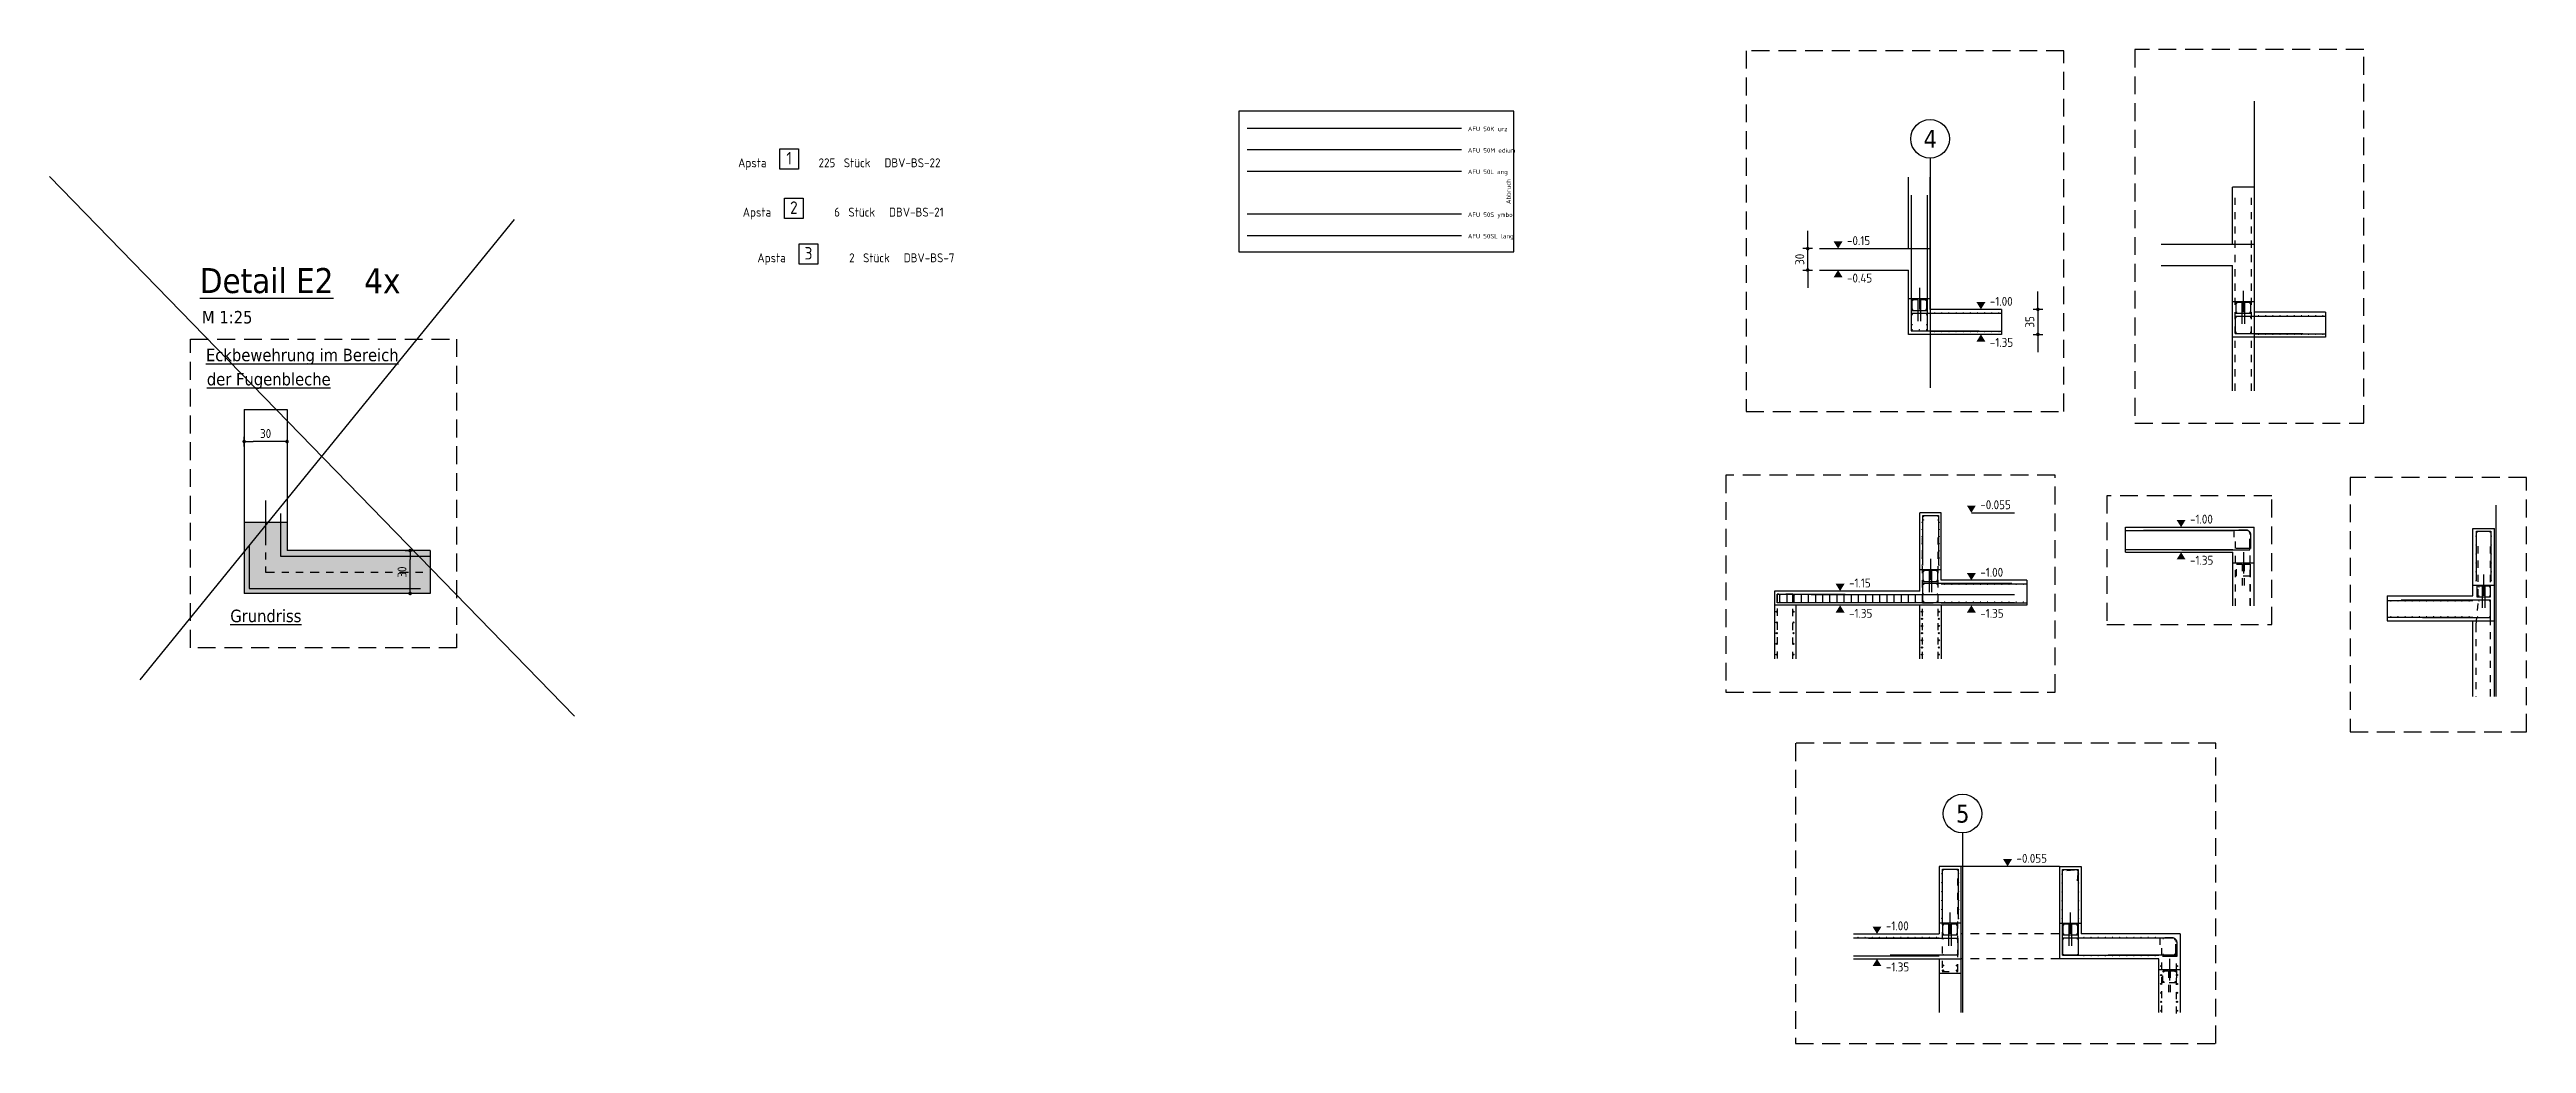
# Model space of a CAD drawing. Extents: x -14 to 117, y -15 to 42.
# Drawn here: x 35.06 to 69.74, y -15.31 to -1.4 of the extents above; entities that cross this region are included whole.
import ezdxf
from ezdxf.enums import TextEntityAlignment as Align

# ---------------------------------------------------------------- set-up
doc = ezdxf.new("R2010")
doc.units = 0
doc.header["$LTSCALE"] = 0.5
for name, pattern in [('AUSGEZOGEN', [1000.01, 1000, 0.01]), ('DASHED', [0.75, 0.5, -0.25]), ('GETRENNT2', [0.625, 0.25, -0.125, 0, -0.125, 0, -0.125]), ('HIDDEN', [0.375, 0.25, -0.125]), ('HIDDEN2', [0.187, 0.125, -0.062]), ('STRICHLINIE', [0.75, 0.5, -0.25])]:
    doc.linetypes.add(name, pattern=pattern)
for name, color, linetype in [('ACHSEN', 7, 'Continuous'), ('AFB', 7, 'Continuous'), ('AFU', 7, 'Continuous'), ('APS', 7, 'Continuous'), ('BETON', 7, 'Continuous'), ('DETAIL', 7, 'Continuous'), ('Fugenband', 7, 'Continuous'), ('grau_mittel', 7, 'Continuous'), ('HILFE', 7, 'Continuous'), ('koten', 7, 'Continuous'), ('MASSE', 7, 'Continuous'), ('OBJEKT', 7, 'Continuous'), ('RND', 7, 'Continuous'), ('SFP_Achsen', 7, 'Continuous'), ('TEXT', 7, 'Continuous'), ('VERDECKT', 7, 'Continuous')]:
    doc.layers.add(name, color=color, linetype=linetype)
doc.layers.add('NOPLOT', color=7, linetype='Continuous', plot=False)
doc.styles.add('helv', font='tahoma.ttf')
doc.styles.add('txt', font='isocp.shx')
doc.linetypes.add('ABBRUCH', pattern='A,0.15,-0.15,["x",Standard,S=0.07,R=0,X=-0.1,Y=-0.0238],-0.005', length=0.305)
doc.linetypes.add('AFU_50K', pattern='A,0.15,["/",Standard,S=0.2,R=0,X=-0.01,Y=-0.1],0.07,["/",Standard,S=0.2,R=0,X=-0.01,Y=-0.1],0.15', length=0.37)
doc.linetypes.add('AFU_50L', pattern='A,0.75,["/",Standard,S=0.2,R=0,X=-0.01,Y=-0.1],0.07,["/",Standard,S=0.2,R=0,X=-0.01,Y=-0.1],0.75', length=1.57)
doc.linetypes.add('AFU_50M', pattern='A,0.45,["/",Standard,S=0.2,R=0,X=-0.01,Y=-0.1],0.07,["/",Standard,S=0.2,R=0,X=-0.01,Y=-0.1],0.45', length=0.97)
doc.linetypes.add('AFU_50S', pattern='A,0,-0.15,["/",Standard,S=0.2,R=0,X=-0.01,Y=-0.1],0,-0.07,["/",Standard,S=0.2,R=0,X=-0.01,Y=-0.1],-0.15', length=0.37)
doc.linetypes.add('AFU_50SL', pattern='A,0,-0.75,["/",Standard,S=0.2,R=0,X=-0.01,Y=-0.1],0,-0.07,["/",Standard,S=0.2,R=0,X=-0.01,Y=-0.1],-0.75', length=1.57)
doc.dimstyles.new('DOT_I', dxfattribs={"dimscale": 0.5, "dimtxt": 0.25, "dimasz": 0.25, "dimexe": 0.1, "dimexo": 0.3, "dimgap": 0.1, "dimtad": 1, "dimdec": 3, "dimzin": 3, "dimtxsty": 'txt', "dimblk": 'DOT', "dimblk1": 'DOT', "dimblk2": 'DOT', "dimsah": 1, "dimcen": 0.1, "dimse1": 1, "dimse2": 1, "dimazin": 0, "dimtfac": 1, "dimtdec": 4, "dimtix": 1, "dimtmove": 2, "dimatfit": 3, "dimfxl": 0, "dimtvp": 1, "dimtolj": 1, "dimtzin": 0, "dimarcsym": 0})

msp = doc.modelspace()

# ---------------------------------------------------------------- texts
at = {"layer": 'AFU', "color": 8, "linetype": 'AFU_50K', "style": 'txt'}
msp.add_text('AFU 50K urz', height=0.0625, dxfattribs=at).set_placement((54.9188, -2.5426))
at = {"layer": 'AFU', "color": 8, "linetype": 'AFU_50M', "style": 'txt'}
msp.add_text('AFU 50M edium', height=0.0625, dxfattribs=at).set_placement((54.9188, -2.8426))
at = {"layer": 'AFU', "color": 8, "linetype": 'AFU_50L', "style": 'txt'}
msp.add_text('AFU 50L ang', height=0.0625, dxfattribs=at).set_placement((54.9188, -3.1426))
at = {"layer": 'AFU', "color": 8, "linetype": 'ABBRUCH', "style": 'txt'}
msp.add_text('Abbruch', height=0.0625, rotation=90, dxfattribs=at).set_placement((55.5183, -3.5616))
at = {"layer": 'AFU', "color": 8, "linetype": 'AFU_50S', "style": 'txt'}
msp.add_text('AFU 50S ymbol', height=0.0625, dxfattribs=at).set_placement((54.9188, -3.7426))
at = {"layer": 'AFU', "color": 8, "linetype": 'AFU_50SL', "style": 'txt'}
msp.add_text('AFU 50SL lang', height=0.0625, dxfattribs=at).set_placement((54.9188, -4.0426))
at = {"layer": 'SFP_Achsen', "color": 6, "linetype": 'AUSGEZOGEN', "style": 'helv'}
for s, p in [('4', (61.3003, -2.7756)), ('5', (61.7542, -12.2192))]:
    msp.add_text(s, height=0.25, dxfattribs=at).set_placement(p)
at = {"layer": 'TEXT', "color": 5, "linetype": 'AUSGEZOGEN', "style": 'helv'}
for s, p in [('%%UDetail E2%%U ', (37.1616, -4.8078)), ('4x', (39.4644, -4.8099))]:
    msp.add_text(s, height=0.35, dxfattribs=at).set_placement(p)
at = {"layer": 'TEXT', "color": 1, "linetype": 'AUSGEZOGEN', "style": 'helv'}
for s, p in [('M 1:25', (37.1915, -5.2335)), ('%%uEckbewehrung im Bereich', (37.2478, -5.7623)), ('%%Uder Fugenbleche%%U  ', (37.26, -6.1)), ('%%UGrundriss', (37.5884, -9.4139))]:
    msp.add_text(s, height=0.175, dxfattribs=at).set_placement(p)

# ---------------------------------------------------------------- blocks, each defined once
blk = doc.blocks.new('DOT')
at = {"layer": 'MASSE', "color": 7, "linetype": 'Continuous'}
for p, q in [((0, 0), (-1, 0)), ((0, 0.54), (0, -0.54))]:
    blk.add_line(p, q, dxfattribs=at)
at = {"layer": 'MASSE', "color": 7, "linetype": 'Continuous', "const_width": 0.2}
blk.add_lwpolyline([(-0.1, 0, 1), (0.1, 0, 1)], format="xyb", close=True, dxfattribs=at)
blk = doc.blocks.new('*D28')
at = {"layer": 'Defpoints', "color": 0, "linetype": 'AUSGEZOGEN', "transparency": 16777216}
for p in [(62.9, -5.036), (62.9, -5.386), (62.9, -5.386)]:
    blk.add_point(p, dxfattribs=at)
at = {"layer": 'MASSE', "color": 0, "linetype": 'AUSGEZOGEN', "lineweight": -2, "transparency": 16777216}
for p, q in [((62.9, -4.911), (62.9, -4.786)), ((62.9, -5.036), (62.9, -5.386)), ((62.9, -5.511), (62.9, -5.636))]:
    blk.add_line(p, q, dxfattribs=at)
at = {"layer": 'MASSE', "color": 0, "linetype": 'AUSGEZOGEN', "lineweight": -2, "transparency": 16777216, "xscale": 0.125, "yscale": 0.125, "zscale": 0.125}
for p, rotation in [((62.9, -5.036), 270), ((62.9, -5.386), 90)]:
    blk.add_blockref('DOT', p, dxfattribs=dict(at, rotation=rotation))
at = {"layer": 'MASSE', "color": 0, "linetype": 'AUSGEZOGEN', "transparency": 16777216, "insert": (62.787, -5.211), "char_height": 0.125, "attachment_point": 5, "rotation": 90, "style": 'txt'}
blk.add_mtext('\\A1;35', dxfattribs=at)
blk = doc.blocks.new('*D29')
at = {"layer": 'Defpoints', "color": 0, "linetype": 'AUSGEZOGEN', "transparency": 16777216}
for p in [(59.678, -4.186), (59.678, -4.186), (59.678, -4.486)]:
    blk.add_point(p, dxfattribs=at)
at = {"layer": 'MASSE', "color": 0, "linetype": 'AUSGEZOGEN', "lineweight": -2, "transparency": 16777216}
for p, q in [((59.678, -4.061), (59.678, -3.936)), ((59.678, -4.486), (59.678, -4.186)), ((59.678, -4.611), (59.678, -4.736))]:
    blk.add_line(p, q, dxfattribs=at)
at = {"layer": 'MASSE', "color": 0, "linetype": 'AUSGEZOGEN', "lineweight": -2, "transparency": 16777216, "xscale": 0.125, "yscale": 0.125, "zscale": 0.125}
for p, rotation in [((59.678, -4.186), 270), ((59.678, -4.486), 90)]:
    blk.add_blockref('DOT', p, dxfattribs=dict(at, rotation=rotation))
at = {"layer": 'MASSE', "color": 0, "linetype": 'AUSGEZOGEN', "transparency": 16777216, "insert": (59.566, -4.336), "char_height": 0.125, "attachment_point": 5, "rotation": 90, "style": 'txt'}
blk.add_mtext('\\A1;30', dxfattribs=at)
blk = doc.blocks.new('okrd_o')
at = {"layer": 'koten', "color": 7, "linetype": 'Continuous'}
blk.add_solid([(-0.125, 0.202), (0.125, 0.202), (0, 0)], dxfattribs=at)
at = {"layer": 'koten', "style": 'txt'}
blk.add_attdef('OKRD', (0.25, 0.1), '', height=0.25, dxfattribs=at)
blk = doc.blocks.new('okrd_u')
at = {"layer": 'koten', "color": 7, "linetype": 'Continuous'}
blk.add_solid([(-0.125, -0.202), (0.125, -0.202), (0, 0)], dxfattribs=at)
at = {"layer": 'koten', "style": 'txt'}
blk.add_attdef('OKRD', (0.25, -0.35), '', height=0.25, dxfattribs=at)
blk = doc.blocks.new('*D67')
at = {"layer": 'Defpoints', "color": 0, "linetype": 'AUSGEZOGEN', "transparency": 16777216}
for p in [(40.106, -8.412), (40.106, -8.412), (40.106, -9.012)]:
    blk.add_point(p, dxfattribs=at)
at = {"layer": 'MASSE', "color": 0, "linetype": 'AUSGEZOGEN', "lineweight": -2, "transparency": 16777216}
blk.add_line((40.106, -8.887), (40.106, -8.537), dxfattribs=at)
at = {"layer": 'MASSE', "color": 0, "linetype": 'AUSGEZOGEN', "lineweight": -2, "transparency": 16777216, "xscale": 0.125, "yscale": 0.125, "zscale": 0.125}
for p, rotation in [((40.106, -8.412), 90), ((40.106, -9.012), 270)]:
    blk.add_blockref('DOT', p, dxfattribs=dict(at, rotation=rotation))
at = {"layer": 'MASSE', "color": 0, "linetype": 'AUSGEZOGEN', "transparency": 16777216, "insert": (39.993, -8.712), "char_height": 0.125, "attachment_point": 5, "rotation": 90, "style": 'txt'}
blk.add_mtext('\\A1;30', dxfattribs=at)
blk = doc.blocks.new('*D68')
at = {"layer": 'Defpoints', "color": 0, "linetype": 'AUSGEZOGEN', "transparency": 16777216}
for p in [(37.783, -6.886), (37.783, -6.886), (38.383, -6.886)]:
    blk.add_point(p, dxfattribs=at)
at = {"layer": 'MASSE', "color": 0, "linetype": 'AUSGEZOGEN', "lineweight": -2, "transparency": 16777216}
blk.add_line((38.258, -6.886), (37.908, -6.886), dxfattribs=at)
at = {"layer": 'MASSE', "color": 0, "linetype": 'AUSGEZOGEN', "lineweight": -2, "transparency": 16777216, "xscale": 0.125, "yscale": 0.125, "zscale": 0.125, "rotation": 180}
blk.add_blockref('DOT', (37.783, -6.886), dxfattribs=at)
at = {"layer": 'MASSE', "color": 0, "linetype": 'AUSGEZOGEN', "lineweight": -2, "transparency": 16777216, "xscale": 0.125, "yscale": 0.125, "zscale": 0.125}
blk.add_blockref('DOT', (38.383, -6.886), dxfattribs=at)
at = {"layer": 'MASSE', "color": 0, "linetype": 'AUSGEZOGEN', "transparency": 16777216, "insert": (38.083, -6.774), "char_height": 0.125, "attachment_point": 5, "style": 'txt'}
blk.add_mtext('\\A1;30', dxfattribs=at)
blk = doc.blocks.new('APS_AUSZ')
at = {"layer": 'APS', "color": 1, "linetype": 'Continuous'}
blk.add_lwpolyline([(0.261, 0), (-0.261, 0), (-0.261, 0.565), (0.261, 0.565)], close=True, dxfattribs=at)
at = {"layer": 'APS', "color": 7, "linetype": 'Continuous', "style": 'txt'}
for s, p in [('Apsta', (-1.43, 0.049)), ('Stück', (1.528, 0.049))]:
    blk.add_text(s, height=0.25, dxfattribs=at).set_placement(p)
at = {"layer": 'APS', "color": 1, "linetype": 'Continuous', "style": 'txt'}
blk.add_attdef('POSA', text='', height=0.35, dxfattribs=at).set_placement((0, 0.126), align=Align.CENTER)
at = {"layer": 'APS', "color": 7, "linetype": 'Continuous', "style": 'txt'}
blk.add_attdef('STKA', text='', height=0.25, dxfattribs=at).set_placement((1.291, 0.049), align=Align.RIGHT)
blk.add_attdef('ARTA', (2.668, 0.049), '', height=0.25, dxfattribs=at)
at = {"layer": 'APS', "style": 'txt'}
blk.add_attdef('TEXTA', (3.962, 0.049), '', height=0.25, dxfattribs=at)

# ---------------------------------------------------------------- dimensions: what is measured, and where the dimension line sits
at = {"layer": 'MASSE', "color": 7, "linetype": 'AUSGEZOGEN'}
for base, p1, p2, override, picture, middle in [((59.6784, -4.1862), (59.6784, -4.4862), (59.6784, -4.1862), {"dimdec": 0, "dimlfac": 100}, '*D29', (59.5659, -4.3362)), ((62.8997, -5.3862), (62.8997, -5.0362), (62.8997, -5.3862), {"dimdec": 0, "dimlfac": 100}, '*D28', (62.7872, -5.2112)), ((40.1056, -8.4122), (40.1056, -9.0122), (40.1056, -8.4122), {"dimdec": 0, "dimlfac": 50}, '*D67', (39.9931, -8.7122))]:
    dim = msp.add_linear_dim(base=base, p1=p1, p2=p2, angle=90, dimstyle='DOT_I', override=override, dxfattribs=at)
    dim.commit()
    dim.dimension.update_dxf_attribs({"geometry": picture, "text_midpoint": middle})
dim = msp.add_linear_dim(base=(37.783, -6.886), p1=(38.383, -6.886), p2=(37.783, -6.886), dimstyle='DOT_I', override={"dimdec": 0, "dimlfac": 50}, dxfattribs=at)
dim.commit()
dim.dimension.update_dxf_attribs({"geometry": '*D68', "text_midpoint": (38.083, -6.7735)})

# ---------------------------------------------------------------- hatches: boundary and pattern name
at = {"layer": 'grau_mittel'}
msp.add_hatch(color=61, dxfattribs=at).paths.add_polyline_path([(38.383, -8.0122), (37.783, -8.0122), (37.783, -9.0122), (40.3864, -9.0122), (40.3864, -8.4122), (38.383, -8.4122)])

# ---------------------------------------------------------------- linework, layer by layer
at = {"layer": 'ACHSEN', "color": 140, "linetype": 'AUSGEZOGEN'}
for p, q in [((65.9268, -2.1246), (65.9268, -6.1746)), ((61.3909, -2.9199), (61.3909, -6.1362)), ((69.3176, -10.4538), (69.3176, -7.7758)), ((61.8448, -12.3635), (61.8448, -14.8766))]:
    msp.add_line(p, q, dxfattribs=at)
at = {"layer": 'AFB', "color": 1, "linetype": 'AUSGEZOGEN'}
for p, q in [((61.2409, -4.7362), (61.2409, -5.0362)), ((65.7768, -4.7746), (65.7768, -5.0746)), ((61.3959, -8.5282), (61.3959, -8.8282)), ((65.7783, -8.4349), (65.7783, -8.7349)), ((69.1426, -8.7467), (69.1426, -9.0467)), ((61.6698, -13.4766), (61.6698, -13.7766)), ((63.3548, -13.4766), (63.3548, -13.7766)), ((64.7448, -14.1266), (64.7448, -14.4266))]:
    msp.add_line(p, q, dxfattribs=at)
at = {"layer": 'AFU', "color": 8, "linetype": 'AFU_50K'}
for p, q in [((54.8276, -2.5049), (51.8276, -2.5049)), ((65.6268, -4.1246), (65.9268, -4.1246)), ((61.0909, -4.1862), (61.3909, -4.1862)), ((65.9268, -5.4246), (65.6268, -5.4246)), ((59.5109, -9.1782), (59.2109, -9.1782)), ((61.5459, -9.1782), (61.2459, -9.1782)), ((68.9926, -9.3967), (69.2926, -9.3967)), ((61.5198, -14.1266), (61.8198, -14.1266))]:
    msp.add_line(p, q, dxfattribs=at)
at = {"layer": 'AFU', "color": 8, "linetype": 'AFU_50M'}
for p, q in [((54.8276, -2.8049), (51.8276, -2.8049)), ((61.0909, -4.8862), (61.3909, -4.8862)), ((65.6268, -4.9246), (65.9268, -4.9246)), ((37.783, -8.0122), (38.383, -8.0122)), ((65.6283, -8.5849), (65.9283, -8.5849)), ((61.2459, -8.6782), (61.5459, -8.6782)), ((68.9926, -8.8967), (69.2926, -8.8967)), ((61.8198, -13.6266), (61.5198, -13.6266)), ((63.2048, -13.6266), (63.5048, -13.6266)), ((64.5948, -14.2766), (64.8948, -14.2766))]:
    msp.add_line(p, q, dxfattribs=at)
at = {"layer": 'AFU', "color": 8, "linetype": 'AFU_50L'}
msp.add_line((54.8276, -3.1049), (51.8276, -3.1049), dxfattribs=at)
at = {"layer": 'AFU', "color": 8, "linetype": 'AFU_50S'}
msp.add_line((54.8276, -3.7049), (51.8276, -3.7049), dxfattribs=at)
at = {"layer": 'AFU', "color": 8, "linetype": 'AFU_50SL'}
msp.add_line((54.8276, -4.0049), (51.8276, -4.0049), dxfattribs=at)
at = {"layer": 'AFU', "color": 5, "linetype": 'AUSGEZOGEN'}
msp.add_line((38.083, -7.7122), (38.083, -8.3122), dxfattribs=at)
at = {"layer": 'AFU', "color": 8, "linetype": 'ABBRUCH'}
msp.add_lwpolyline([(51.7091, -4.2311), (55.5636, -4.2311), (55.5636, -2.2643), (51.7091, -2.2643)], close=True, dxfattribs=at)
at = {"layer": 'BETON', "color": 6, "linetype": 'AUSGEZOGEN'}
for p, q in [((61.0909, -4.1862), (61.0909, -3.1862)), ((61.3909, -5.0362), (61.3909, -3.1862)), ((65.9268, -3.3246), (65.6268, -3.3246)), ((65.6268, -4.1246), (65.6268, -3.3246)), ((65.9268, -3.3246), (65.9268, -5.0746)), ((64.6268, -4.1246), (65.6268, -4.1246)), ((59.8409, -4.1862), (61.0909, -4.1862)), ((59.8409, -4.4862), (61.0909, -4.4862)), ((61.0909, -5.3862), (61.0909, -4.4862)), ((64.6268, -4.4246), (65.6268, -4.4246)), ((65.6268, -6.1746), (65.6268, -4.4246)), ((62.3909, -5.0362), (61.3909, -5.0362)), ((66.9268, -5.0746), (65.9268, -5.0746)), ((62.3909, -5.3862), (61.0909, -5.3862)), ((66.9268, -5.4246), (65.9268, -5.4246)), ((37.783, -6.4365), (37.783, -9.0122)), ((38.383, -6.4365), (38.383, -8.4122)), ((61.2459, -8.9782), (61.2459, -7.8832)), ((61.5459, -7.8832), (61.2459, -7.8832)), ((61.5459, -8.8282), (61.5459, -7.8832)), ((64.1283, -8.0849), (65.9283, -8.0849)), ((65.9283, -9.1849), (65.9283, -8.0849)), ((68.9926, -9.0467), (68.9926, -8.1017)), ((68.9926, -8.1017), (69.2926, -8.1017)), ((69.2926, -10.4538), (69.2926, -8.1017)), ((40.3864, -8.4122), (38.383, -8.4122)), ((64.1283, -8.4349), (65.6283, -8.4349)), ((65.6283, -9.1849), (65.6283, -8.4349)), ((40.3864, -9.0122), (37.783, -9.0122)), ((59.2109, -8.9782), (59.2109, -9.9282)), ((61.2459, -8.9782), (59.2109, -8.9782)), ((62.7459, -8.8282), (61.5459, -8.8282)), ((59.5109, -9.1782), (59.5109, -9.9282)), ((61.2459, -9.1782), (59.5109, -9.1782)), ((61.2459, -9.9282), (61.2459, -9.1782)), ((61.5459, -9.1782), (61.5459, -9.9282)), ((62.7459, -9.1782), (61.5459, -9.1782)), ((67.7926, -9.0467), (68.9926, -9.0467)), ((67.7926, -9.3967), (68.9926, -9.3967)), ((68.9926, -10.4538), (68.9926, -9.3967)), ((61.8198, -12.8316), (61.5198, -12.8316)), ((61.5198, -12.8316), (61.5198, -13.7766)), ((61.8198, -12.8316), (61.8198, -14.3266)), ((63.2048, -12.8316), (63.2048, -14.1266)), ((63.2048, -12.8316), (63.5048, -12.8316)), ((63.5048, -12.8316), (63.5048, -13.7766)), ((60.3198, -13.7766), (61.5198, -13.7766)), ((64.8948, -13.7766), (63.5048, -13.7766)), ((64.8948, -13.7766), (64.8948, -14.8766)), ((60.3198, -14.1266), (61.5198, -14.1266)), ((61.5198, -14.1266), (61.5198, -14.3266)), ((64.5948, -14.1266), (63.2048, -14.1266)), ((64.5948, -14.8766), (64.5948, -14.1266)), ((61.5198, -14.3266), (61.8198, -14.3266))]:
    msp.add_line(p, q, dxfattribs=at)
at = {"layer": 'DETAIL', "color": 102, "linetype": 'STRICHLINIE'}
for points in [[(58.8147, -1.4171), (58.8147, -6.4642), (63.266, -6.4642), (63.266, -1.4171)], [(64.2595, -1.4003), (64.2595, -6.629), (67.4627, -6.629), (67.4627, -1.4003)], [(37.0315, -9.7717), (37.0315, -5.4528), (40.757, -5.4528), (40.757, -9.7717)], [(58.5326, -7.3576), (58.5326, -10.3919), (63.1421, -10.3919), (63.1421, -7.3576)], [(67.2741, -7.3906), (67.2741, -10.9486), (69.7421, -10.9486), (69.7421, -7.3906)], [(63.8654, -7.6436), (63.8654, -9.4484), (66.1757, -9.4484), (66.1757, -7.6436)], [(59.5065, -11.1075), (59.5065, -15.3097), (65.3927, -15.3097), (65.3927, -11.1075)]]:
    msp.add_lwpolyline(points, close=True, dxfattribs=at)
at = {"layer": 'Fugenband', "color": 7, "linetype": 'GETRENNT2'}
for p, q in [((38.083, -8.0122), (38.083, -8.7122)), ((38.083, -8.7122), (40.3864, -8.7122))]:
    msp.add_line(p, q, dxfattribs=at)
at = {"layer": 'HILFE', "color": 102, "linetype": 'AUSGEZOGEN'}
msp.add_line((61.9691, -7.8832), (62.5735, -7.8832), dxfattribs=at)
at = {"layer": 'NOPLOT', "color": 191, "linetype": 'AUSGEZOGEN'}
for p, q in [((35.0574, -3.1751), (42.4073, -10.7311)), ((36.3246, -10.2222), (41.5673, -3.7785)), ((62.3909, -5.0362), (62.3909, -5.3862)), ((66.9268, -5.0746), (66.9268, -5.4246)), ((37.783, -6.4365), (38.383, -6.4365)), ((64.1283, -8.4349), (64.1283, -8.0849)), ((40.3864, -8.4122), (40.3864, -9.0122)), ((62.7459, -8.8282), (62.7459, -9.1782)), ((67.7926, -9.0467), (67.7926, -9.3967))]:
    msp.add_line(p, q, dxfattribs=at)
at = {"layer": 'OBJEKT', "color": 7, "linetype": 'AUSGEZOGEN'}
for p, q in [((63.2048, -12.8316), (61.8198, -12.8316)), ((61.5198, -14.3266), (61.5198, -14.8766)), ((61.8198, -14.3266), (61.8198, -14.8766))]:
    msp.add_line(p, q, dxfattribs=at)
at = {"layer": 'RND', "color": 1, "linetype": 'AUSGEZOGEN'}
for points in [[(61.1259, -3.4362), (61.1259, -5.3362), (61.3559, -5.3362), (61.3559, -3.4362)], [(62.0759, -5.0962), (61.1259, -5.0962), (61.1259, -5.3362), (62.0759, -5.3362)], [(61.3909, -5.0912), (62.3909, -5.0912)], [(66.6118, -5.1346), (65.6618, -5.1346), (65.6618, -5.3746), (66.6118, -5.3746)], [(65.9268, -5.1296), (66.9268, -5.1296)], [(61.3909, -5.3412), (62.3909, -5.3412)], [(65.9268, -5.3796), (66.9268, -5.3796)], [(40.3974, -8.4927), (38.2974, -8.4927), (38.2974, -7.8927)], [(61.2909, -8.6232), (61.2909, -7.9232), (61.5109, -7.9232), (61.5109, -8.6232)], [(64.1283, -8.1299), (65.6283, -8.1299)], [(64.918, -8.3999), (65.868, -8.3999), (65.868, -8.2499)], [(69.0426, -8.8417), (69.0426, -8.1417), (69.2426, -8.1417), (69.2426, -8.8417)], [(37.853, -8.3422), (37.853, -8.9422), (40.253, -8.9422)], [(64.1283, -8.3949), (65.6283, -8.3949)], [(62.5359, -8.8732), (61.2859, -8.8732), (61.2859, -9.1432), (61.4359, -9.1432)], [(61.5459, -8.8782), (62.7459, -8.8782)], [(60.2009, -9.1432), (59.2509, -9.1432), (59.2509, -9.0232), (60.2009, -9.0232)], [(59.289, -9.1302), (59.289, -9.0362)], [(59.389, -9.1302), (59.389, -9.0362)], [(59.489, -9.1302), (59.489, -9.0362)], [(59.589, -9.1302), (59.589, -9.0362)], [(59.689, -9.1302), (59.689, -9.0362)], [(59.7252, -9.0282), (62.5752, -9.0282)], [(59.7252, -9.1382), (62.5752, -9.1382)], [(59.789, -9.1302), (59.789, -9.0362)], [(59.889, -9.1302), (59.889, -9.0362)], [(59.989, -9.1302), (59.989, -9.0362)], [(60.089, -9.1302), (60.089, -9.0362)], [(60.189, -9.1302), (60.189, -9.0362)], [(60.289, -9.1302), (60.289, -9.0362)], [(60.389, -9.1302), (60.389, -9.0362)], [(60.489, -9.1302), (60.489, -9.0362)], [(60.589, -9.1302), (60.589, -9.0362)], [(60.689, -9.1302), (60.689, -9.0362)], [(60.789, -9.1302), (60.789, -9.0362)], [(60.889, -9.1302), (60.889, -9.0362)], [(60.989, -9.1302), (60.989, -9.0362)], [(61.089, -9.1302), (61.089, -9.0362)], [(61.189, -9.1302), (61.189, -9.0362)], [(61.5459, -9.1432), (62.7459, -9.1432)], [(67.7926, -9.1117), (68.9926, -9.1117)], [(67.7926, -9.3417), (68.9926, -9.3417)], [(68.2876, -9.3467), (69.2376, -9.3467), (69.2376, -9.1067), (67.9876, -9.1067)], [(61.5648, -13.5716), (61.5648, -12.8716), (61.7848, -12.8716), (61.7848, -13.5716)], [(63.3054, -12.8906), (63.4648, -12.8766), (63.4648, -14.0766), (63.2448, -14.0766), (63.2448, -12.8766), (63.4648, -12.8766), (63.4508, -13.036)], [(60.3198, -13.8316), (61.5198, -13.8316)], [(60.5298, -13.8366), (61.7798, -13.8366), (61.7798, -14.0766), (60.8298, -14.0766)], [(64.5948, -13.8366), (63.2448, -13.8366), (63.2448, -14.0766), (64.5948, -14.0766)], [(60.3198, -14.0816), (61.5198, -14.0816)], [(63.8844, -14.0716), (64.8344, -14.0716), (64.8344, -13.9216)]]:
    msp.add_lwpolyline(points, dxfattribs=at)
at = {"layer": 'RND', "color": 1, "linetype": 'HIDDEN2'}
for points in [[(65.6618, -6.1746), (65.6618, -3.3746)], [(65.8918, -6.1746), (65.8918, -3.3746)], [(61.2859, -9.9282), (61.2859, -8.1332)], [(61.5059, -9.9282), (61.5059, -8.1332)], [(65.6683, -9.1849), (65.6683, -8.1899)], [(65.7933, -8.9), (65.7933, -8.6), (65.8733, -8.6), (65.8733, -8.77), (65.6833, -8.77), (65.6833, -8.6), (65.7633, -8.6), (65.7633, -8.9)], [(65.8783, -9.1849), (65.8783, -8.5899)], [(69.0626, -8.3517), (69.0626, -9.1517), (69.0326, -9.4517), (69.0326, -10.4538)], [(69.2376, -10.4538), (69.2376, -8.3517)], [(59.4709, -9.9282), (59.4709, -9.0232), (59.2509, -9.0232), (59.2509, -9.9282)], [(61.5598, -12.9516), (61.5598, -14.3016), (61.7798, -14.3016), (61.7798, -12.9516)], [(64.6348, -14.8766), (64.6348, -13.8816)], [(64.7598, -14.5918), (64.7598, -14.2918), (64.8398, -14.2918), (64.8398, -14.4618), (64.6498, -14.4618), (64.6498, -14.2918), (64.7298, -14.2918), (64.7298, -14.5918)]]:
    msp.add_lwpolyline(points, dxfattribs=at)
at = {"layer": 'RND', "color": 7, "linetype": 'AUSGEZOGEN'}
for points, const_width in [([(61.1351, -5.1113, 1), (61.1451, -5.1113, 1)], 0.01), ([(61.1445, -4.9133, 1), (61.1525, -4.9133, 1)], 0.008), ([(61.1445, -5.0365, 1), (61.1525, -5.0365, 1)], 0.008), ([(61.3362, -4.9133, -1), (61.3282, -4.9133, -1)], 0.008), ([(61.3362, -5.0365, -1), (61.3282, -5.0365, -1)], 0.008), ([(61.3387, -5.1113, 1), (61.3487, -5.1113, 1)], 0.01), ([(61.4509, -5.0832, -1), (61.4589, -5.0832, -1)], 0.008), ([(61.5509, -5.0832, -1), (61.5589, -5.0832, -1)], 0.008), ([(61.6509, -5.0832, -1), (61.6589, -5.0832, -1)], 0.008), ([(61.7509, -5.0832, -1), (61.7589, -5.0832, -1)], 0.008), ([(61.8509, -5.0832, -1), (61.8589, -5.0832, -1)], 0.008), ([(61.9509, -5.0832, -1), (61.9589, -5.0832, -1)], 0.008), ([(62.0509, -5.0832, -1), (62.0589, -5.0832, -1)], 0.008), ([(62.1509, -5.0832, -1), (62.1589, -5.0832, -1)], 0.008), ([(62.2509, -5.0832, -1), (62.2589, -5.0832, -1)], 0.008), ([(62.3509, -5.0832, -1), (62.3589, -5.0832, -1)], 0.008), ([(65.671, -5.1497, 1), (65.681, -5.1497, 1)], 0.01), ([(65.6804, -4.9517, 1), (65.6884, -4.9517, 1)], 0.008), ([(65.6804, -5.0749, 1), (65.6884, -5.0749, 1)], 0.008), ([(65.8721, -4.9517, -1), (65.8641, -4.9517, -1)], 0.008), ([(65.8721, -5.0749, -1), (65.8641, -5.0749, -1)], 0.008), ([(65.8746, -5.1497, 1), (65.8846, -5.1497, 1)], 0.01), ([(65.9868, -5.1216, -1), (65.9948, -5.1216, -1)], 0.008), ([(66.0868, -5.1216, -1), (66.0948, -5.1216, -1)], 0.008), ([(66.1868, -5.1216, -1), (66.1948, -5.1216, -1)], 0.008), ([(66.2868, -5.1216, -1), (66.2948, -5.1216, -1)], 0.008), ([(66.3868, -5.1216, -1), (66.3948, -5.1216, -1)], 0.008), ([(66.4868, -5.1216, -1), (66.4948, -5.1216, -1)], 0.008), ([(66.5868, -5.1216, -1), (66.5948, -5.1216, -1)], 0.008), ([(66.6868, -5.1216, -1), (66.6948, -5.1216, -1)], 0.008), ([(66.7868, -5.1216, -1), (66.7948, -5.1216, -1)], 0.008), ([(66.8868, -5.1216, -1), (66.8948, -5.1216, -1)], 0.008), ([(61.1351, -5.2519, 1), (61.1451, -5.2519, 1)], 0.01), ([(61.1351, -5.3219, 1), (61.1451, -5.3219, 1)], 0.01), ([(61.234, -5.3219, 1), (61.244, -5.3219, 1)], 0.01), ([(61.3387, -5.2519, 1), (61.3487, -5.2519, 1)], 0.01), ([(61.3387, -5.3219, 1), (61.3487, -5.3219, 1)], 0.01), ([(61.4509, -5.3492, 1), (61.4589, -5.3492, 1)], 0.008), ([(61.5509, -5.3492, 1), (61.5589, -5.3492, 1)], 0.008), ([(61.6509, -5.3492, 1), (61.6589, -5.3492, 1)], 0.008), ([(61.7509, -5.3492, 1), (61.7589, -5.3492, 1)], 0.008), ([(61.8509, -5.3492, 1), (61.8589, -5.3492, 1)], 0.008), ([(61.9509, -5.3492, 1), (61.9589, -5.3492, 1)], 0.008), ([(62.0509, -5.3492, 1), (62.0589, -5.3492, 1)], 0.008), ([(62.1509, -5.3492, 1), (62.1589, -5.3492, 1)], 0.008), ([(62.2509, -5.3492, 1), (62.2589, -5.3492, 1)], 0.008), ([(62.3509, -5.3492, 1), (62.3589, -5.3492, 1)], 0.008), ([(65.671, -5.3577, -1), (65.681, -5.3577, -1)], 0.01), ([(65.8746, -5.3577, -1), (65.8846, -5.3577, -1)], 0.01), ([(65.9868, -5.3876, 1), (65.9948, -5.3876, 1)], 0.008), ([(66.0868, -5.3876, 1), (66.0948, -5.3876, 1)], 0.008), ([(66.1868, -5.3876, 1), (66.1948, -5.3876, 1)], 0.008), ([(66.2868, -5.3876, 1), (66.2948, -5.3876, 1)], 0.008), ([(66.3868, -5.3876, 1), (66.3948, -5.3876, 1)], 0.008), ([(66.4868, -5.3876, 1), (66.4948, -5.3876, 1)], 0.008), ([(66.5868, -5.3876, 1), (66.5948, -5.3876, 1)], 0.008), ([(66.6868, -5.3876, 1), (66.6948, -5.3876, 1)], 0.008), ([(66.7868, -5.3876, 1), (66.7948, -5.3876, 1)], 0.008), ([(66.8868, -5.3876, 1), (66.8948, -5.3876, 1)], 0.008), ([(61.298, -7.9335, 1), (61.306, -7.9335, 1)], 0.008), ([(61.298, -7.9835, 1), (61.306, -7.9835, 1)], 0.008), ([(61.5038, -7.9335, -1), (61.4958, -7.9335, -1)], 0.008), ([(61.5038, -7.9835, -1), (61.4958, -7.9835, -1)], 0.008), ([(61.2728, -8.0164, 1), (61.2808, -8.0164, 1)], 0.008), ([(61.2728, -8.1164, 1), (61.2808, -8.1164, 1)], 0.008), ([(61.2728, -8.2164, 1), (61.2808, -8.2164, 1)], 0.008), ([(61.2728, -8.3164, 1), (61.2808, -8.3164, 1)], 0.008), ([(61.5247, -8.0164, -1), (61.5167, -8.0164, -1)], 0.008), ([(61.5247, -8.1164, -1), (61.5167, -8.1164, -1)], 0.008), ([(61.5247, -8.2164, -1), (61.5167, -8.2164, -1)], 0.008), ([(61.5247, -8.3164, -1), (61.5167, -8.3164, -1)], 0.008), ([(69.0299, -8.2098, 1), (69.0379, -8.2098, 1)], 0.008), ([(69.0504, -8.1521, 1), (69.0584, -8.1521, 1)], 0.008), ([(69.2348, -8.1521, -1), (69.2268, -8.1521, -1)], 0.008), ([(69.2554, -8.2098, -1), (69.2474, -8.2098, -1)], 0.008), ([(61.2728, -8.4164, 1), (61.2808, -8.4164, 1)], 0.008), ([(61.2728, -8.5164, 1), (61.2808, -8.5164, 1)], 0.008), ([(61.2728, -8.6164, 1), (61.2808, -8.6164, 1)], 0.008), ([(61.5247, -8.4164, -1), (61.5167, -8.4164, -1)], 0.008), ([(61.5247, -8.5164, -1), (61.5167, -8.5164, -1)], 0.008), ([(61.5247, -8.6164, -1), (61.5167, -8.6164, -1)], 0.008), ([(69.0299, -8.3348, 1), (69.0379, -8.3348, 1)], 0.008), ([(69.0299, -8.4598, 1), (69.0379, -8.4598, 1)], 0.008), ([(69.0299, -8.5848, 1), (69.0379, -8.5848, 1)], 0.008), ([(69.2554, -8.3348, -1), (69.2474, -8.3348, -1)], 0.008), ([(69.2554, -8.4598, -1), (69.2474, -8.4598, -1)], 0.008), ([(69.2554, -8.5848, -1), (69.2474, -8.5848, -1)], 0.008), ([(61.2951, -8.8862, 1), (61.3051, -8.8862, 1)], 0.01), ([(61.2943, -9.0169, 1), (61.3023, -9.0169, 1)], 0.008), ([(61.2995, -8.7053, 1), (61.3075, -8.7053, 1)], 0.008), ([(61.2995, -8.8285, 1), (61.3075, -8.8285, 1)], 0.008), ([(61.4912, -8.7053, -1), (61.4832, -8.7053, -1)], 0.008), ([(61.4912, -8.8285, -1), (61.4832, -8.8285, -1)], 0.008), ([(61.4856, -8.8862, 1), (61.4956, -8.8862, 1)], 0.01), ([(61.4887, -9.0169, 1), (61.4967, -9.0169, 1)], 0.008), ([(61.5918, -8.8862, 1), (61.5998, -8.8862, 1)], 0.008), ([(61.6918, -8.8862, 1), (61.6998, -8.8862, 1)], 0.008), ([(61.7918, -8.8862, 1), (61.7998, -8.8862, 1)], 0.008), ([(61.8918, -8.8862, 1), (61.8998, -8.8862, 1)], 0.008), ([(61.9918, -8.8862, 1), (61.9998, -8.8862, 1)], 0.008), ([(62.0918, -8.8862, 1), (62.0998, -8.8862, 1)], 0.008), ([(62.1918, -8.8862, 1), (62.1998, -8.8862, 1)], 0.008), ([(62.2918, -8.8862, 1), (62.2998, -8.8862, 1)], 0.008), ([(62.3918, -8.8862, 1), (62.3998, -8.8862, 1)], 0.008), ([(62.4918, -8.8862, 1), (62.4998, -8.8862, 1)], 0.008), ([(62.5918, -8.8862, 1), (62.5998, -8.8862, 1)], 0.008), ([(62.6918, -8.8862, 1), (62.6998, -8.8862, 1)], 0.008), ([(69.0299, -8.7098, 1), (69.0379, -8.7098, 1)], 0.008), ([(69.0299, -8.8348, 1), (69.0379, -8.8348, 1)], 0.008), ([(69.0729, -8.9234, 1), (69.0809, -8.9234, 1)], 0.008), ([(69.2306, -8.9234, -1), (69.2226, -8.9234, -1)], 0.008), ([(69.2554, -8.7098, -1), (69.2474, -8.7098, -1)], 0.008), ([(69.2554, -8.8348, -1), (69.2474, -8.8348, -1)], 0.008), ([(59.285, -9.0362, 1), (59.293, -9.0362, 1)], 0.008), ([(59.285, -9.1302, 1), (59.293, -9.1302, 1)], 0.008), ([(59.385, -9.0362, 1), (59.393, -9.0362, 1)], 0.008), ([(59.385, -9.1302, 1), (59.393, -9.1302, 1)], 0.008), ([(59.485, -9.0362, 1), (59.493, -9.0362, 1)], 0.008), ([(59.485, -9.1302, 1), (59.493, -9.1302, 1)], 0.008), ([(59.585, -9.0362, 1), (59.593, -9.0362, 1)], 0.008), ([(59.585, -9.1302, 1), (59.593, -9.1302, 1)], 0.008), ([(59.685, -9.0362, 1), (59.693, -9.0362, 1)], 0.008), ([(59.685, -9.1302, 1), (59.693, -9.1302, 1)], 0.008), ([(59.785, -9.0362, 1), (59.793, -9.0362, 1)], 0.008), ([(59.785, -9.1302, 1), (59.793, -9.1302, 1)], 0.008), ([(59.885, -9.0362, 1), (59.893, -9.0362, 1)], 0.008), ([(59.885, -9.1302, 1), (59.893, -9.1302, 1)], 0.008), ([(59.985, -9.0362, 1), (59.993, -9.0362, 1)], 0.008), ([(59.985, -9.1302, 1), (59.993, -9.1302, 1)], 0.008), ([(60.085, -9.0362, 1), (60.093, -9.0362, 1)], 0.008), ([(60.085, -9.1302, 1), (60.093, -9.1302, 1)], 0.008), ([(60.185, -9.0362, 1), (60.193, -9.0362, 1)], 0.008), ([(60.185, -9.1302, 1), (60.193, -9.1302, 1)], 0.008), ([(60.285, -9.0362, 1), (60.293, -9.0362, 1)], 0.008), ([(60.285, -9.1302, 1), (60.293, -9.1302, 1)], 0.008), ([(60.385, -9.0362, 1), (60.393, -9.0362, 1)], 0.008), ([(60.385, -9.1302, 1), (60.393, -9.1302, 1)], 0.008), ([(60.485, -9.0362, 1), (60.493, -9.0362, 1)], 0.008), ([(60.485, -9.1302, 1), (60.493, -9.1302, 1)], 0.008), ([(60.585, -9.0362, 1), (60.593, -9.0362, 1)], 0.008), ([(60.585, -9.1302, 1), (60.593, -9.1302, 1)], 0.008), ([(60.685, -9.0362, 1), (60.693, -9.0362, 1)], 0.008), ([(60.685, -9.1302, 1), (60.693, -9.1302, 1)], 0.008), ([(60.785, -9.0362, 1), (60.793, -9.0362, 1)], 0.008), ([(60.785, -9.1302, 1), (60.793, -9.1302, 1)], 0.008), ([(60.885, -9.0362, 1), (60.893, -9.0362, 1)], 0.008), ([(60.885, -9.1302, 1), (60.893, -9.1302, 1)], 0.008), ([(60.985, -9.0362, 1), (60.993, -9.0362, 1)], 0.008), ([(60.985, -9.1302, 1), (60.993, -9.1302, 1)], 0.008), ([(61.085, -9.0362, 1), (61.093, -9.0362, 1)], 0.008), ([(61.085, -9.1302, 1), (61.093, -9.1302, 1)], 0.008), ([(61.185, -9.0362, 1), (61.193, -9.0362, 1)], 0.008), ([(61.185, -9.1302, 1), (61.193, -9.1302, 1)], 0.008), ([(61.2951, -9.1236, 1), (61.3051, -9.1236, 1)], 0.01), ([(61.4856, -9.1236, 1), (61.4956, -9.1236, 1)], 0.01), ([(61.5918, -9.1302, 1), (61.5998, -9.1302, 1)], 0.008), ([(61.6918, -9.1302, -1), (61.6998, -9.1302, -1)], 0.008), ([(61.7918, -9.1302, -1), (61.7998, -9.1302, -1)], 0.008), ([(61.8918, -9.1302, -1), (61.8998, -9.1302, -1)], 0.008), ([(61.9918, -9.1302, -1), (61.9998, -9.1302, -1)], 0.008), ([(62.0918, -9.1302, -1), (62.0998, -9.1302, -1)], 0.008), ([(62.1918, -9.1302, -1), (62.1998, -9.1302, -1)], 0.008), ([(62.2918, -9.1302, -1), (62.2998, -9.1302, -1)], 0.008), ([(62.3918, -9.1302, -1), (62.3998, -9.1302, -1)], 0.008), ([(62.4918, -9.1302, -1), (62.4998, -9.1302, -1)], 0.008), ([(62.5918, -9.1302, -1), (62.5998, -9.1302, -1)], 0.008), ([(62.6918, -9.1302, -1), (62.6998, -9.1302, -1)], 0.008), ([(67.8385, -9.1197, 1), (67.8465, -9.1197, 1)], 0.008), ([(67.8385, -9.3337, 1), (67.8465, -9.3337, 1)], 0.008), ([(67.9385, -9.1197, 1), (67.9465, -9.1197, 1)], 0.008), ([(67.9385, -9.3337, 1), (67.9465, -9.3337, 1)], 0.008), ([(68.0385, -9.1197, 1), (68.0465, -9.1197, 1)], 0.008), ([(68.0385, -9.3337, 1), (68.0465, -9.3337, 1)], 0.008), ([(68.1385, -9.1197, 1), (68.1465, -9.1197, 1)], 0.008), ([(68.1385, -9.3337, 1), (68.1465, -9.3337, 1)], 0.008), ([(68.2385, -9.1197, 1), (68.2465, -9.1197, 1)], 0.008), ([(68.2385, -9.3337, 1), (68.2465, -9.3337, 1)], 0.008), ([(68.3385, -9.1197, 1), (68.3465, -9.1197, 1)], 0.008), ([(68.3385, -9.3337, 1), (68.3465, -9.3337, 1)], 0.008), ([(68.4385, -9.1197, 1), (68.4465, -9.1197, 1)], 0.008), ([(68.4385, -9.3337, 1), (68.4465, -9.3337, 1)], 0.008), ([(68.5385, -9.1197, 1), (68.5465, -9.1197, 1)], 0.008), ([(68.5385, -9.3337, 1), (68.5465, -9.3337, 1)], 0.008), ([(68.6385, -9.1197, 1), (68.6465, -9.1197, 1)], 0.008), ([(68.6385, -9.3337, 1), (68.6465, -9.3337, 1)], 0.008), ([(68.7385, -9.1197, 1), (68.7465, -9.1197, 1)], 0.008), ([(68.7385, -9.3337, 1), (68.7465, -9.3337, 1)], 0.008), ([(68.8345, -9.1197, 1), (68.8425, -9.1197, 1)], 0.008), ([(68.8345, -9.3337, 1), (68.8425, -9.3337, 1)], 0.008), ([(68.9345, -9.1197, 1), (68.9425, -9.1197, 1)], 0.008), ([(68.9345, -9.3337, 1), (68.9425, -9.3337, 1)], 0.008), ([(69.0547, -9.3345, 1), (69.0627, -9.3345, 1)], 0.008), ([(69.0729, -9.0465, 1), (69.0809, -9.0465, 1)], 0.008), ([(69.0729, -9.1189, 1), (69.0809, -9.1189, 1)], 0.008), ([(69.2306, -9.0465, -1), (69.2226, -9.0465, -1)], 0.008), ([(69.2306, -9.1189, -1), (69.2226, -9.1189, -1)], 0.008), ([(69.2306, -9.3345, -1), (69.2226, -9.3345, -1)], 0.008), ([(61.5478, -12.9348, 1), (61.5558, -12.9348, 1)], 0.008), ([(61.5478, -13.0598, 1), (61.5558, -13.0598, 1)], 0.008), ([(61.5478, -13.1848, 1), (61.5558, -13.1848, 1)], 0.008), ([(61.5736, -12.8827, 1), (61.5816, -12.8827, 1)], 0.008), ([(61.7765, -12.8827, -1), (61.7685, -12.8827, -1)], 0.008), ([(61.7968, -12.9348, -1), (61.7888, -12.9348, -1)], 0.008), ([(61.7968, -13.0598, -1), (61.7888, -13.0598, -1)], 0.008), ([(61.7968, -13.1848, -1), (61.7888, -13.1848, -1)], 0.008), ([(63.2328, -12.9398, 1), (63.2408, -12.9398, 1)], 0.008), ([(63.2328, -13.0648, 1), (63.2408, -13.0648, 1)], 0.008), ([(63.2536, -12.8877, 1), (63.2616, -12.8877, 1)], 0.008), ([(63.4565, -12.8877, -1), (63.4485, -12.8877, -1)], 0.008), ([(63.4768, -12.9398, -1), (63.4688, -12.9398, -1)], 0.008), ([(63.4768, -13.0648, -1), (63.4688, -13.0648, -1)], 0.008), ([(61.5478, -13.3098, 1), (61.5558, -13.3098, 1)], 0.008), ([(61.5478, -13.4348, 1), (61.5558, -13.4348, 1)], 0.008), ([(61.7968, -13.3098, -1), (61.7888, -13.3098, -1)], 0.008), ([(61.7968, -13.4348, -1), (61.7888, -13.4348, -1)], 0.008), ([(63.2328, -13.1898, 1), (63.2408, -13.1898, 1)], 0.008), ([(63.2328, -13.3148, 1), (63.2408, -13.3148, 1)], 0.008), ([(63.2328, -13.4398, 1), (63.2408, -13.4398, 1)], 0.008), ([(63.4768, -13.1898, -1), (63.4688, -13.1898, -1)], 0.008), ([(63.4768, -13.3148, -1), (63.4688, -13.3148, -1)], 0.008), ([(63.4768, -13.4398, -1), (63.4688, -13.4398, -1)], 0.008), ([(60.3768, -13.8236, -1), (60.3848, -13.8236, -1)], 0.008), ([(60.4768, -13.8236, 1), (60.4848, -13.8236, 1)], 0.008), ([(60.5768, -13.8236, 1), (60.5848, -13.8236, 1)], 0.008), ([(60.6768, -13.8236, -1), (60.6848, -13.8236, -1)], 0.008), ([(60.7768, -13.8236, 1), (60.7848, -13.8236, 1)], 0.008), ([(60.8768, -13.8236, 1), (60.8848, -13.8236, 1)], 0.008), ([(60.9768, -13.8236, 1), (60.9848, -13.8236, 1)], 0.008), ([(61.0768, -13.8236, 1), (61.0848, -13.8236, 1)], 0.008), ([(61.1768, -13.8236, 1), (61.1848, -13.8236, 1)], 0.008), ([(61.2768, -13.8236, 1), (61.2848, -13.8236, 1)], 0.008), ([(61.3768, -13.8236, 1), (61.3848, -13.8236, 1)], 0.008), ([(61.4768, -13.8236, 1), (61.4848, -13.8236, 1)], 0.008), ([(61.5478, -13.5598, 1), (61.5558, -13.5598, 1)], 0.008), ([(61.5685, -13.8475, -1), (61.5765, -13.8475, -1)], 0.008), ([(61.5734, -13.6537, 1), (61.5814, -13.6537, 1)], 0.008), ([(61.5734, -13.777, 1), (61.5814, -13.777, 1)], 0.008), ([(61.7651, -13.6537, -1), (61.7571, -13.6537, -1)], 0.008), ([(61.7651, -13.777, -1), (61.7571, -13.777, -1)], 0.008), ([(61.7642, -13.8475, -1), (61.7722, -13.8475, -1)], 0.008), ([(61.7968, -13.5598, -1), (61.7888, -13.5598, -1)], 0.008), ([(63.2328, -13.5648, 1), (63.2408, -13.5648, 1)], 0.008), ([(63.2535, -13.8475, -1), (63.2615, -13.8475, -1)], 0.008), ([(63.2584, -13.6537, 1), (63.2664, -13.6537, 1)], 0.008), ([(63.2584, -13.777, 1), (63.2664, -13.777, 1)], 0.008), ([(63.4501, -13.6537, -1), (63.4421, -13.6537, -1)], 0.008), ([(63.4501, -13.777, -1), (63.4421, -13.777, -1)], 0.008), ([(63.4492, -13.8475, -1), (63.4572, -13.8475, -1)], 0.008), ([(63.4768, -13.5648, -1), (63.4688, -13.5648, -1)], 0.008), ([(63.541, -13.8236, -1), (63.549, -13.8236, -1)], 0.008), ([(63.641, -13.8236, -1), (63.649, -13.8236, -1)], 0.008), ([(63.741, -13.8236, -1), (63.749, -13.8236, -1)], 0.008), ([(63.841, -13.8236, -1), (63.849, -13.8236, -1)], 0.008), ([(63.941, -13.8236, -1), (63.949, -13.8236, -1)], 0.008), ([(64.041, -13.8236, -1), (64.049, -13.8236, -1)], 0.008), ([(64.141, -13.8236, -1), (64.149, -13.8236, -1)], 0.008), ([(64.241, -13.8236, -1), (64.249, -13.8236, -1)], 0.008), ([(64.341, -13.8236, -1), (64.349, -13.8236, -1)], 0.008), ([(64.441, -13.8236, -1), (64.449, -13.8236, -1)], 0.008), ([(64.541, -13.8236, -1), (64.549, -13.8236, -1)], 0.008), ([(64.6504, -13.8447, -1), (64.6584, -13.8447, -1)], 0.008), ([(64.8107, -13.8589, -1), (64.8187, -13.8589, -1)], 0.008), ([(60.3768, -14.0896, 1), (60.3848, -14.0896, 1)], 0.008), ([(60.4768, -14.0896, -1), (60.4848, -14.0896, -1)], 0.008), ([(60.5768, -14.0896, -1), (60.5848, -14.0896, -1)], 0.008), ([(60.6768, -14.0896, 1), (60.6848, -14.0896, 1)], 0.008), ([(60.7768, -14.0896, -1), (60.7848, -14.0896, -1)], 0.008), ([(60.8768, -14.0896, -1), (60.8848, -14.0896, -1)], 0.008), ([(60.9768, -14.0896, -1), (60.9848, -14.0896, -1)], 0.008), ([(61.0768, -14.0896, -1), (61.0848, -14.0896, -1)], 0.008), ([(61.1768, -14.0896, -1), (61.1848, -14.0896, -1)], 0.008), ([(61.2768, -14.0896, -1), (61.2848, -14.0896, -1)], 0.008), ([(61.3768, -14.0896, -1), (61.3848, -14.0896, -1)], 0.008), ([(61.4768, -14.0896, -1), (61.4848, -14.0896, -1)], 0.008), ([(61.5685, -14.065, -1), (61.5765, -14.065, -1)], 0.008), ([(61.7642, -14.065, -1), (61.7722, -14.065, -1)], 0.008), ([(63.2535, -14.065, -1), (63.2615, -14.065, -1)], 0.008), ([(63.4492, -14.065, -1), (63.4572, -14.065, -1)], 0.008), ([(63.541, -14.0846, 1), (63.549, -14.0846, 1)], 0.008), ([(63.641, -14.0846, -1), (63.649, -14.0846, -1)], 0.008), ([(63.741, -14.0846, -1), (63.749, -14.0846, -1)], 0.008), ([(63.841, -14.0846, -1), (63.849, -14.0846, -1)], 0.008), ([(63.941, -14.0846, -1), (63.949, -14.0846, -1)], 0.008), ([(64.041, -14.0846, -1), (64.049, -14.0846, -1)], 0.008), ([(64.141, -14.0846, -1), (64.149, -14.0846, -1)], 0.008), ([(64.241, -14.0846, -1), (64.249, -14.0846, -1)], 0.008), ([(64.341, -14.0846, -1), (64.349, -14.0846, -1)], 0.008), ([(64.441, -14.0846, -1), (64.449, -14.0846, -1)], 0.008), ([(64.541, -14.0846, -1), (64.549, -14.0846, -1)], 0.008), ([(64.6504, -14.0605, -1), (64.6584, -14.0605, -1)], 0.008), ([(64.8107, -14.0605, -1), (64.8187, -14.0605, -1)], 0.008)]:
    msp.add_lwpolyline(points, format="xyb", close=True, dxfattribs=dict(at, const_width=const_width))
for points in [[(61.2259, -5.2012), (61.2259, -4.9012), (61.1359, -4.9012), (61.1359, -5.0512), (61.3459, -5.0512), (61.3459, -4.9012), (61.2559, -4.9012), (61.2559, -5.2012)], [(65.7618, -5.2396), (65.7618, -4.9396), (65.6718, -4.9396), (65.6718, -5.0896), (65.8818, -5.0896), (65.8818, -4.9396), (65.7918, -4.9396), (65.7918, -5.2396)], [(61.3809, -8.9932), (61.3809, -8.6932), (61.2909, -8.6932), (61.2909, -8.8432), (61.5009, -8.8432), (61.5009, -8.6932), (61.4109, -8.6932), (61.4109, -8.9932)], [(69.1276, -9.2117), (69.1276, -8.9117), (69.0476, -8.9117), (69.0476, -9.0617), (69.2376, -9.0617), (69.2376, -8.9117), (69.1576, -8.9117), (69.1576, -9.2117)], [(61.6548, -13.9416), (61.6548, -13.6416), (61.5648, -13.6416), (61.5648, -13.7916), (61.7748, -13.7916), (61.7748, -13.6416), (61.6848, -13.6416), (61.6848, -13.9416)], [(63.3398, -13.9416), (63.3398, -13.6416), (63.2498, -13.6416), (63.2498, -13.7916), (63.4598, -13.7916), (63.4598, -13.6416), (63.3698, -13.6416), (63.3698, -13.9416)]]:
    msp.add_lwpolyline(points, dxfattribs=at)
at = {"layer": 'RND', "color": 1, "linetype": 'AUSGEZOGEN'}
for points in [[(64.3783, -8.1249), (65.8183, -8.1249, -0.4142136), (65.8783, -8.1849), (65.8783, -8.3849), (65.6783, -8.3849)], [(63.3448, -13.8316), (64.7848, -13.8316, -0.4142136), (64.8448, -13.8916), (64.8448, -14.0916), (64.6448, -14.0916)]]:
    msp.add_lwpolyline(points, format="xyb", dxfattribs=at)
at = {"layer": 'RND', "color": 1, "linetype": 'HIDDEN2'}
for points in [[(65.8733, -9.1799), (65.8733, -8.1849, 0.4142136), (65.8133, -8.1249), (65.6433, -8.1249), (65.6433, -8.2249)], [(64.8398, -14.8916), (64.8398, -13.8916, 0.4142136), (64.7798, -13.8316), (64.6098, -13.8316), (64.6098, -13.9316)]]:
    msp.add_lwpolyline(points, format="xyb", dxfattribs=at)
at = {"layer": 'RND', "color": 7, "linetype": 'AUSGEZOGEN'}
for centre in [(59.2429, -9.2676), (59.4789, -9.2676), (61.2779, -9.2676), (61.2779, -9.3676), (61.5139, -9.2676), (61.5139, -9.3676), (59.2429, -9.4176), (59.2429, -9.5676), (59.2429, -9.7176), (59.4789, -9.4176), (59.4789, -9.5676), (59.4789, -9.7176), (61.2779, -9.4676), (61.2779, -9.5676), (61.2779, -9.6676), (61.5139, -9.4676), (61.5139, -9.5676), (61.5139, -9.6676), (59.2429, -9.8676), (59.4789, -9.8676), (61.2779, -9.7676), (61.2779, -9.8676), (61.5139, -9.7676), (61.5139, -9.8676), (61.5725, -14.2187), (61.7682, -14.2187), (64.6268, -14.2271), (64.8478, -14.2271), (61.5725, -14.2887), (61.7682, -14.2887), (64.6268, -14.3521), (64.6268, -14.4771), (64.6607, -14.3024), (64.6607, -14.4501), (64.8297, -14.3016), (64.8297, -14.4494), (64.8478, -14.3521), (64.8478, -14.4771), (64.6268, -14.6021), (64.6268, -14.7271), (64.6268, -14.8521), (64.8478, -14.6021), (64.8478, -14.7271), (64.8478, -14.8521)]:
    msp.add_circle(centre, 0.008, dxfattribs=at)
at = {"layer": 'SFP_Achsen', "color": 7, "linetype": 'AUSGEZOGEN'}
for centre in [(61.3909, -2.6494), (61.8448, -12.093)]:
    msp.add_circle(centre, 0.2705, dxfattribs=at)
at = {"layer": 'VERDECKT', "color": 7, "linetype": 'HIDDEN'}
for p, q in [((63.2048, -13.7766), (61.8198, -13.7766)), ((63.2048, -14.1266), (61.8198, -14.1266))]:
    msp.add_line(p, q, dxfattribs=at)

# ---------------------------------------------------------------- block references
at = {"layer": 'APS', "color": 7, "linetype": 'AUSGEZOGEN', "xscale": 0.5, "yscale": 0.5, "zscale": 0.5}
for p, values in [((45.4152, -3.0723), {'POSA': '1', 'STKA': '225', 'ARTA': 'DBV-BS-22'}), ((45.4801, -3.7625), {'POSA': '2', 'STKA': '6', 'ARTA': 'DBV-BS-21'}), ((45.6853, -4.4019), {'POSA': '3', 'STKA': '2', 'ARTA': 'DBV-BS-7'})]:
    msp.add_blockref('APS_AUSZ', p, dxfattribs=at).add_auto_attribs(values)
at = {"layer": 'koten', "color": 7, "linetype": 'AUSGEZOGEN', "xscale": 0.5, "yscale": 0.5, "zscale": 0.5}
for name, p, values in [('okrd_o', (60.1025, -4.1862), {'OKRD': '-0.15'}), ('okrd_u', (60.1025, -4.4862), {'OKRD': '-0.45'}), ('okrd_o', (62.1029, -5.0362), {'OKRD': '-1.00'}), ('okrd_u', (62.1029, -5.3862), {'OKRD': '-1.35'}), ('okrd_o', (61.9691, -7.8832), {'OKRD': '-0.055'}), ('okrd_o', (61.9691, -8.8282), {'OKRD': '-1.00'}), ('okrd_u', (64.9059, -8.4349), {'OKRD': '-1.35'}), ('okrd_o', (60.131, -8.9782), {'OKRD': '-1.15'}), ('okrd_u', (60.131, -9.1782), {'OKRD': '-1.35'}), ('okrd_u', (61.9691, -9.1782), {'OKRD': '-1.35'}), ('okrd_u', (60.6475, -14.1266), {'OKRD': '-1.35'})]:
    msp.add_blockref(name, p, dxfattribs=at).add_auto_attribs(values)
at = {"layer": 'koten', "color": 7, "linetype": 'DASHED', "xscale": 0.5, "yscale": 0.5, "zscale": 0.5}
for p, values in [((64.9059, -8.0849), {'OKRD': '-1.00'}), ((62.4759, -12.8316), {'OKRD': '-0.055'}), ((60.6475, -13.7766), {'OKRD': '-1.00'})]:
    msp.add_blockref('okrd_o', p, dxfattribs=at).add_auto_attribs(values)

msp.set_redraw_order([(e.dxf.handle, doc.entitydb.next_handle()) for e in msp.query("TEXT MTEXT ATTDEF DIMENSION ARC_DIMENSION")])  # texts and dimensions are drawn at this point

doc.saveas('drawing.dxf')
